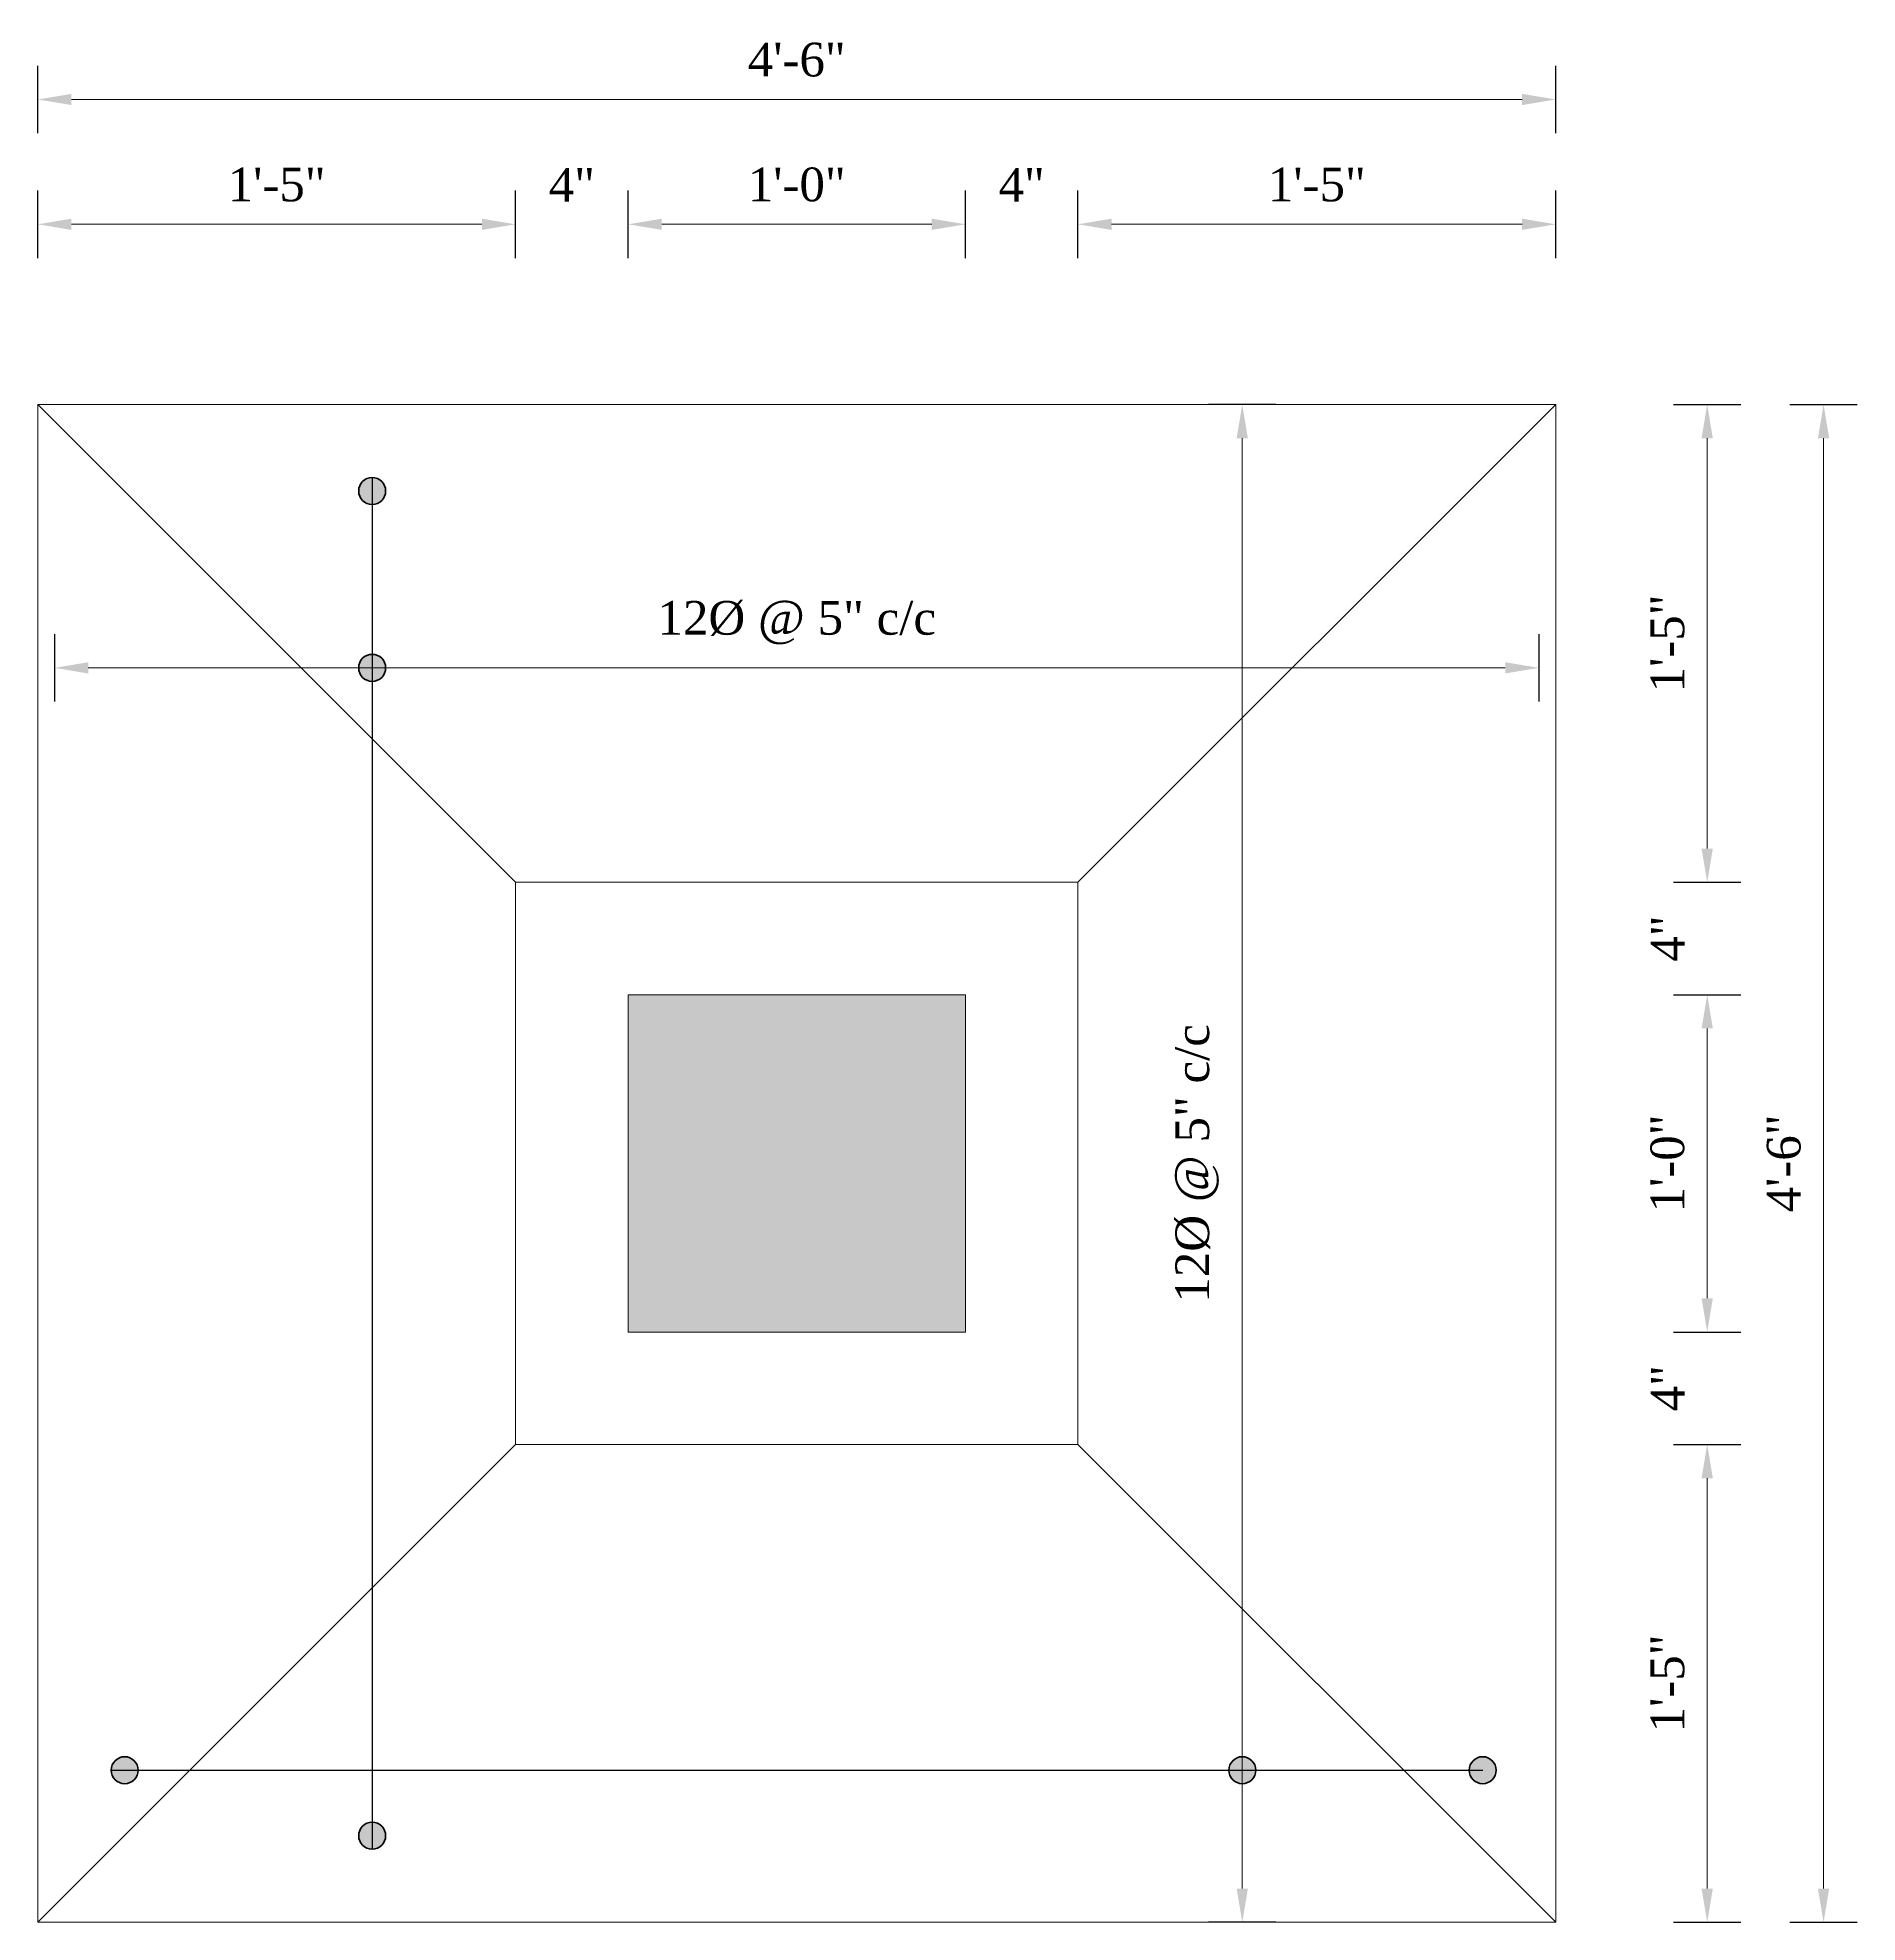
# Model space of a CAD drawing. Header units: feet. Extents: x 28652 to 66086, y -6769 to -640.
# Drawn here: x 53446.1 to 53510.9, y -1037.7 to -970.7 of the extents above; entities that cross this region are included whole.
import ezdxf

# ---------------------------------------------------------------- set-up
doc = ezdxf.new("R2010")
doc.units = ezdxf.units.FT
doc.header["$LTSCALE"] = 50
doc.header["$MEASUREMENT"] = 0
doc.header["$PDMODE"] = 34
for name, color, linetype, lineweight in [('IES_WR_Dimension', 7, 'Continuous', 15), ('IES_WR_Hatch ANSI31', 8, 'Continuous', 15), ('IES_WR_Rebar Concrete Line', 2, 'Continuous', 15), ('IES_WR_Rebar-Main', 1, 'Continuous', 30), ('Reinforcement', 1, 'Continuous', 40)]:
    doc.layers.add(name, color=color, linetype=linetype, lineweight=lineweight)
doc.styles.add('arial', font='times.ttf')
doc.dimstyles.new('SECS', dxfattribs={"dimtxt": 0.06, "dimasz": 0.06, "dimexe": 0.06, "dimexo": 0, "dimgap": 0.04, "dimtad": 1, "dimdec": 0, "dimzin": 3, "dimdsep": 46, "dimlunit": 4, "dimtxsty": 'arial', "dimcen": 1.25, "dimclrd": 256, "dimclrt": 3, "dimadec": 0, "dimazin": 0, "dimtfac": 1, "dimtdec": 0, "dimtix": 1, "dimtofl": 0, "dimtmove": 2, "dimatfit": 1, "dimfxl": 0.06, "dimfxlon": 1, "dimtolj": 1, "dimtzin": 0, "dimlwd": -1, "dimarcsym": 0})

# ---------------------------------------------------------------- blocks, each defined once
blk = doc.blocks.new('REBAR CUT')
at = {"layer": 'Reinforcement'}
blk.add_circle((0, 0), 0.024, dxfattribs=at)
blk = doc.blocks.new('bar towaeds viewer')
at = {"layer": 'Reinforcement'}
h = blk.add_hatch(color=256, dxfattribs=at)
h.dxf.hatch_style = 1
h.paths.add_polyline_path([(0.024, 0, 0.414214), (0, 0.024), (0, -0.024, 0.414214)])
h.paths.add_polyline_path([(0, 0.024, 0.414214), (-0.024, 0, 0.414214), (0, -0.024)])
blk.add_circle((0, 0), 0.024, dxfattribs=at)
blk = doc.blocks.new('*D1135')
at = {"layer": 'Defpoints', "color": 0}
for p in [(53463.14, -977.335), (53446.14, -983.745), (53463.14, -1000.745)]:
    blk.add_point(p, dxfattribs=at)
at = {"layer": 'IES_WR_Dimension', "color": 0, "lineweight": -2}
for p, q in [((53446.14, -978.535), (53446.14, -976.135)), ((53463.14, -978.535), (53463.14, -976.135))]:
    blk.add_line(p, q, dxfattribs=at)
at = {"layer": 'IES_WR_Dimension'}
blk.add_line((53447.34, -977.335), (53461.94, -977.335), dxfattribs=at)
for points in [[(53447.34, -977.135), (53447.34, -977.535), (53446.14, -977.335)], [(53461.94, -977.135), (53461.94, -977.535), (53463.14, -977.335)]]:
    blk.add_solid(points, dxfattribs=at)
at = {"layer": 'IES_WR_Dimension', "color": 3, "insert": (53454.64, -975.925), "char_height": 1.2, "attachment_point": 5, "style": 'arial'}
blk.add_mtext('\\A1;1\'-5"', dxfattribs=at)
blk = doc.blocks.new('*D1137')
at = {"layer": 'Defpoints', "color": 0}
for p in [(53467.14, -977.335), (53463.14, -1000.745), (53467.14, -1004.745)]:
    blk.add_point(p, dxfattribs=at)
at = {"layer": 'IES_WR_Dimension', "color": 0, "lineweight": -2}
for p, q in [((53463.14, -978.535), (53463.14, -976.135)), ((53467.14, -978.535), (53467.14, -976.135))]:
    blk.add_line(p, q, dxfattribs=at)
at = {"layer": 'IES_WR_Dimension'}
for p, q in [((53461.94, -977.335), (53460.74, -977.335)), ((53468.34, -977.335), (53469.54, -977.335))]:
    blk.add_line(p, q, dxfattribs=at)
for points in [[(53461.94, -977.135), (53461.94, -977.535), (53463.14, -977.335)], [(53468.34, -977.135), (53468.34, -977.535), (53467.14, -977.335)]]:
    blk.add_solid(points, dxfattribs=at)
at = {"layer": 'IES_WR_Dimension', "color": 3, "insert": (53465.14, -975.935), "char_height": 1.2, "attachment_point": 5, "style": 'arial'}
blk.add_mtext('\\A1;4"', dxfattribs=at)
blk = doc.blocks.new('*D1139')
at = {"layer": 'Defpoints', "color": 0}
for p in [(53479.14, -977.335), (53467.14, -1004.745), (53479.14, -1004.745)]:
    blk.add_point(p, dxfattribs=at)
at = {"layer": 'IES_WR_Dimension', "color": 0, "lineweight": -2}
for p, q in [((53467.14, -978.535), (53467.14, -976.135)), ((53479.14, -978.535), (53479.14, -976.135))]:
    blk.add_line(p, q, dxfattribs=at)
at = {"layer": 'IES_WR_Dimension'}
blk.add_line((53468.34, -977.335), (53477.94, -977.335), dxfattribs=at)
for points in [[(53468.34, -977.135), (53468.34, -977.535), (53467.14, -977.335)], [(53477.94, -977.135), (53477.94, -977.535), (53479.14, -977.335)]]:
    blk.add_solid(points, dxfattribs=at)
at = {"layer": 'IES_WR_Dimension', "color": 3, "insert": (53473.14, -975.925), "char_height": 1.2, "attachment_point": 5, "style": 'arial'}
blk.add_mtext('\\A1;1\'-0"', dxfattribs=at)
blk = doc.blocks.new('*D1141')
at = {"layer": 'Defpoints', "color": 0}
for p in [(53483.14, -977.335), (53483.14, -1000.745), (53479.14, -1004.745)]:
    blk.add_point(p, dxfattribs=at)
at = {"layer": 'IES_WR_Dimension', "color": 0, "lineweight": -2}
for p, q in [((53479.14, -978.535), (53479.14, -976.135)), ((53483.14, -978.535), (53483.14, -976.135))]:
    blk.add_line(p, q, dxfattribs=at)
at = {"layer": 'IES_WR_Dimension'}
for p, q in [((53477.94, -977.335), (53476.74, -977.335)), ((53484.34, -977.335), (53485.54, -977.335))]:
    blk.add_line(p, q, dxfattribs=at)
for points in [[(53477.94, -977.135), (53477.94, -977.535), (53479.14, -977.335)], [(53484.34, -977.135), (53484.34, -977.535), (53483.14, -977.335)]]:
    blk.add_solid(points, dxfattribs=at)
at = {"layer": 'IES_WR_Dimension', "color": 3, "insert": (53481.14, -975.935), "char_height": 1.2, "attachment_point": 5, "style": 'arial'}
blk.add_mtext('\\A1;4"', dxfattribs=at)
blk = doc.blocks.new('*D1143')
at = {"layer": 'Defpoints', "color": 0}
for p in [(53500.14, -977.335), (53500.14, -983.745), (53483.14, -1000.745)]:
    blk.add_point(p, dxfattribs=at)
at = {"layer": 'IES_WR_Dimension', "color": 0, "lineweight": -2}
for p, q in [((53483.14, -978.535), (53483.14, -976.135)), ((53500.14, -978.535), (53500.14, -976.135))]:
    blk.add_line(p, q, dxfattribs=at)
at = {"layer": 'IES_WR_Dimension'}
blk.add_line((53484.34, -977.335), (53498.94, -977.335), dxfattribs=at)
for points in [[(53484.34, -977.135), (53484.34, -977.535), (53483.14, -977.335)], [(53498.94, -977.135), (53498.94, -977.535), (53500.14, -977.335)]]:
    blk.add_solid(points, dxfattribs=at)
at = {"layer": 'IES_WR_Dimension', "color": 3, "insert": (53491.64, -975.925), "char_height": 1.2, "attachment_point": 5, "style": 'arial'}
blk.add_mtext('\\A1;1\'-5"', dxfattribs=at)
blk = doc.blocks.new('*D1145')
at = {"layer": 'Defpoints', "color": 0}
for p in [(53500.14, -972.894), (53446.14, -983.745), (53500.14, -983.745)]:
    blk.add_point(p, dxfattribs=at)
at = {"layer": 'IES_WR_Dimension', "color": 0, "lineweight": -2}
for p, q in [((53446.14, -974.094), (53446.14, -971.694)), ((53500.14, -974.094), (53500.14, -971.694))]:
    blk.add_line(p, q, dxfattribs=at)
at = {"layer": 'IES_WR_Dimension'}
blk.add_line((53447.34, -972.894), (53498.94, -972.894), dxfattribs=at)
for points in [[(53447.34, -972.694), (53447.34, -973.094), (53446.14, -972.894)], [(53498.94, -972.694), (53498.94, -973.094), (53500.14, -972.894)]]:
    blk.add_solid(points, dxfattribs=at)
at = {"layer": 'IES_WR_Dimension', "color": 3, "insert": (53473.14, -971.483), "char_height": 1.2, "attachment_point": 5, "style": 'arial'}
blk.add_mtext('\\A1;4\'-6"', dxfattribs=at)
blk = doc.blocks.new('*D1147')
at = {"layer": 'Defpoints', "color": 0}
for p in [(53483.14, -1020.745), (53505.526, -1020.745), (53500.14, -1037.745)]:
    blk.add_point(p, dxfattribs=at)
at = {"layer": 'IES_WR_Dimension', "color": 0, "lineweight": -2}
for p, q in [((53504.326, -1020.745), (53506.726, -1020.745)), ((53504.326, -1037.745), (53506.726, -1037.745))]:
    blk.add_line(p, q, dxfattribs=at)
at = {"layer": 'IES_WR_Dimension'}
blk.add_line((53505.526, -1036.545), (53505.526, -1021.945), dxfattribs=at)
for points in [[(53505.326, -1021.945), (53505.726, -1021.945), (53505.526, -1020.745)], [(53505.326, -1036.545), (53505.726, -1036.545), (53505.526, -1037.745)]]:
    blk.add_solid(points, dxfattribs=at)
at = {"layer": 'IES_WR_Dimension', "color": 3, "insert": (53504.116, -1029.245), "char_height": 1.2, "attachment_point": 5, "rotation": 90, "style": 'arial'}
blk.add_mtext('\\A1;1\'-5"', dxfattribs=at)
blk = doc.blocks.new('*D1149')
at = {"layer": 'Defpoints', "color": 0}
for p in [(53479.14, -1016.745), (53505.526, -1016.745), (53483.14, -1020.745)]:
    blk.add_point(p, dxfattribs=at)
at = {"layer": 'IES_WR_Dimension'}
for p, q in [((53505.526, -1015.545), (53505.526, -1014.345)), ((53505.526, -1021.945), (53505.526, -1023.145))]:
    blk.add_line(p, q, dxfattribs=at)
at = {"layer": 'IES_WR_Dimension', "color": 0, "lineweight": -2}
for p, q in [((53504.326, -1016.745), (53506.726, -1016.745)), ((53504.326, -1020.745), (53506.726, -1020.745))]:
    blk.add_line(p, q, dxfattribs=at)
at = {"layer": 'IES_WR_Dimension'}
for points in [[(53505.326, -1015.545), (53505.726, -1015.545), (53505.526, -1016.745)], [(53505.326, -1021.945), (53505.726, -1021.945), (53505.526, -1020.745)]]:
    blk.add_solid(points, dxfattribs=at)
at = {"layer": 'IES_WR_Dimension', "color": 3, "insert": (53504.126, -1018.745), "char_height": 1.2, "attachment_point": 5, "rotation": 90, "style": 'arial'}
blk.add_mtext('\\A1;4"', dxfattribs=at)
blk = doc.blocks.new('*D1151')
at = {"layer": 'Defpoints', "color": 0}
for p in [(53479.14, -1004.745), (53505.526, -1004.745), (53479.14, -1016.745)]:
    blk.add_point(p, dxfattribs=at)
at = {"layer": 'IES_WR_Dimension', "color": 0, "lineweight": -2}
for p, q in [((53504.326, -1004.745), (53506.726, -1004.745)), ((53504.326, -1016.745), (53506.726, -1016.745))]:
    blk.add_line(p, q, dxfattribs=at)
at = {"layer": 'IES_WR_Dimension'}
blk.add_line((53505.526, -1015.545), (53505.526, -1005.945), dxfattribs=at)
for points in [[(53505.326, -1005.945), (53505.726, -1005.945), (53505.526, -1004.745)], [(53505.326, -1015.545), (53505.726, -1015.545), (53505.526, -1016.745)]]:
    blk.add_solid(points, dxfattribs=at)
at = {"layer": 'IES_WR_Dimension', "color": 3, "insert": (53504.116, -1010.745), "char_height": 1.2, "attachment_point": 5, "rotation": 90, "style": 'arial'}
blk.add_mtext('\\A1;1\'-0"', dxfattribs=at)
blk = doc.blocks.new('*D1153')
at = {"layer": 'Defpoints', "color": 0}
for p in [(53483.14, -1000.745), (53505.526, -1000.745), (53479.14, -1004.745)]:
    blk.add_point(p, dxfattribs=at)
at = {"layer": 'IES_WR_Dimension'}
for p, q in [((53505.526, -999.545), (53505.526, -998.345)), ((53505.526, -1005.945), (53505.526, -1007.145))]:
    blk.add_line(p, q, dxfattribs=at)
at = {"layer": 'IES_WR_Dimension', "color": 0, "lineweight": -2}
for p, q in [((53504.326, -1000.745), (53506.726, -1000.745)), ((53504.326, -1004.745), (53506.726, -1004.745))]:
    blk.add_line(p, q, dxfattribs=at)
at = {"layer": 'IES_WR_Dimension'}
for points in [[(53505.326, -999.545), (53505.726, -999.545), (53505.526, -1000.745)], [(53505.326, -1005.945), (53505.726, -1005.945), (53505.526, -1004.745)]]:
    blk.add_solid(points, dxfattribs=at)
at = {"layer": 'IES_WR_Dimension', "color": 3, "insert": (53504.126, -1002.745), "char_height": 1.2, "attachment_point": 5, "rotation": 90, "style": 'arial'}
blk.add_mtext('\\A1;4"', dxfattribs=at)
blk = doc.blocks.new('*D1155')
at = {"layer": 'Defpoints', "color": 0}
for p in [(53500.14, -983.745), (53505.526, -983.745), (53483.14, -1000.745)]:
    blk.add_point(p, dxfattribs=at)
at = {"layer": 'IES_WR_Dimension', "color": 0, "lineweight": -2}
for p, q in [((53504.326, -983.745), (53506.726, -983.745)), ((53504.326, -1000.745), (53506.726, -1000.745))]:
    blk.add_line(p, q, dxfattribs=at)
at = {"layer": 'IES_WR_Dimension'}
blk.add_line((53505.526, -999.545), (53505.526, -984.945), dxfattribs=at)
for points in [[(53505.326, -984.945), (53505.726, -984.945), (53505.526, -983.745)], [(53505.326, -999.545), (53505.726, -999.545), (53505.526, -1000.745)]]:
    blk.add_solid(points, dxfattribs=at)
at = {"layer": 'IES_WR_Dimension', "color": 3, "insert": (53504.116, -992.245), "char_height": 1.2, "attachment_point": 5, "rotation": 90, "style": 'arial'}
blk.add_mtext('\\A1;1\'-5"', dxfattribs=at)
blk = doc.blocks.new('*D1157')
at = {"layer": 'Defpoints', "color": 0}
for p in [(53446.74, -984.345), (53499.54, -984.345), (53499.54, -993.115)]:
    blk.add_point(p, dxfattribs=at)
at = {"layer": 'IES_WR_Dimension', "color": 0, "lineweight": -2}
for p, q in [((53446.74, -991.915), (53446.74, -994.315)), ((53499.54, -991.915), (53499.54, -994.315))]:
    blk.add_line(p, q, dxfattribs=at)
at = {"layer": 'IES_WR_Dimension'}
blk.add_line((53447.94, -993.115), (53498.34, -993.115), dxfattribs=at)
for points in [[(53447.94, -992.915), (53447.94, -993.315), (53446.74, -993.115)], [(53498.34, -992.915), (53498.34, -993.315), (53499.54, -993.115)]]:
    blk.add_solid(points, dxfattribs=at)
at = {"layer": 'IES_WR_Dimension', "color": 3, "insert": (53473.14, -991.509), "char_height": 1.2, "attachment_point": 5, "style": 'arial'}
blk.add_mtext('\\A1;12%%C @ 5" c/c', dxfattribs=at)
blk = doc.blocks.new('*D1159')
at = {"layer": 'Defpoints', "color": 0}
for p in [(53488.987, -983.745), (53500.14, -983.745), (53500.14, -1037.745)]:
    blk.add_point(p, dxfattribs=at)
at = {"layer": 'IES_WR_Dimension', "color": 0, "lineweight": -2}
for p, q in [((53490.187, -983.745), (53487.787, -983.745)), ((53490.187, -1037.745), (53487.787, -1037.745))]:
    blk.add_line(p, q, dxfattribs=at)
at = {"layer": 'IES_WR_Dimension'}
blk.add_line((53488.987, -1036.545), (53488.987, -984.945), dxfattribs=at)
for points in [[(53488.787, -984.945), (53489.187, -984.945), (53488.987, -983.745)], [(53488.787, -1036.545), (53489.187, -1036.545), (53488.987, -1037.745)]]:
    blk.add_solid(points, dxfattribs=at)
at = {"layer": 'IES_WR_Dimension', "color": 3, "insert": (53487.381, -1010.745), "char_height": 1.2, "attachment_point": 5, "rotation": 90, "style": 'arial'}
blk.add_mtext('\\A1;12%%C @ 5" c/c', dxfattribs=at)
blk = doc.blocks.new('*D1161')
at = {"layer": 'Defpoints', "color": 0}
for p in [(53500.14, -983.745), (53509.665, -983.745), (53500.14, -1037.745)]:
    blk.add_point(p, dxfattribs=at)
at = {"layer": 'IES_WR_Dimension', "color": 0, "lineweight": -2}
for p, q in [((53508.465, -983.745), (53510.865, -983.745)), ((53508.465, -1037.745), (53510.865, -1037.745))]:
    blk.add_line(p, q, dxfattribs=at)
at = {"layer": 'IES_WR_Dimension'}
blk.add_line((53509.665, -1036.545), (53509.665, -984.945), dxfattribs=at)
for points in [[(53509.465, -984.945), (53509.865, -984.945), (53509.665, -983.745)], [(53509.465, -1036.545), (53509.865, -1036.545), (53509.665, -1037.745)]]:
    blk.add_solid(points, dxfattribs=at)
at = {"layer": 'IES_WR_Dimension', "color": 3, "insert": (53508.254, -1010.745), "char_height": 1.2, "attachment_point": 5, "rotation": 90, "style": 'arial'}
blk.add_mtext('\\A1;4\'-6"', dxfattribs=at)

msp = doc.modelspace()

# ---------------------------------------------------------------- hatches: boundary and pattern name
at = {"layer": 'IES_WR_Hatch ANSI31'}
h = msp.add_hatch(color=256, dxfattribs=at)
h.dxf.hatch_style = 1
h.paths.add_polyline_path([(53467.14, -1004.745), (53467.14, -1016.745), (53479.14, -1016.745), (53479.14, -1004.745)])

# ---------------------------------------------------------------- linework, layer by layer
at = {"layer": 'IES_WR_Rebar Concrete Line'}
for points in [[(53446.14, -983.745), (53500.14, -983.745), (53500.14, -1037.745), (53446.14, -1037.745)], [(53463.14, -1000.745), (53483.14, -1000.745), (53483.14, -1020.745), (53463.14, -1020.745)], [(53467.14, -1004.745), (53479.14, -1004.745), (53479.14, -1016.745), (53467.14, -1016.745)]]:
    msp.add_lwpolyline(points, close=True, dxfattribs=at)
for points in [[(53463.14, -1000.745), (53446.14, -983.745)], [(53483.14, -1000.745), (53500.14, -983.745)], [(53463.14, -1020.745), (53446.14, -1037.745)], [(53483.14, -1020.745), (53500.14, -1037.745)]]:
    msp.add_lwpolyline(points, dxfattribs=at)
at = {"layer": 'IES_WR_Rebar-Main'}
for points in [[(53458.037, -986.345), (53458.037, -1035.145)], [(53448.74, -1032.334), (53497.54, -1032.334)]]:
    msp.add_lwpolyline(points, dxfattribs=at)

# ---------------------------------------------------------------- block references
at = {"xscale": 20, "yscale": 20, "zscale": 20}
for name, p in [('bar towaeds viewer', (53458.037, -986.825)), ('bar towaeds viewer', (53458.037, -993.115)), ('REBAR CUT', (53449.233, -1032.334)), ('bar towaeds viewer', (53449.233, -1032.334)), ('bar towaeds viewer', (53488.987, -1032.334)), ('bar towaeds viewer', (53497.54, -1032.334)), ('REBAR CUT', (53458.037, -1034.665)), ('bar towaeds viewer', (53458.037, -1034.665))]:
    msp.add_blockref(name, p, dxfattribs=at)

# ---------------------------------------------------------------- dimensions: what is measured, and where the dimension line sits
at = {"layer": 'IES_WR_Dimension'}
for base, p1, p2, picture, middle in [((53500.14, -972.894), (53446.14, -983.745), (53500.14, -983.745), '*D1145', (53473.14, -971.483)), ((53463.14, -977.335), (53446.14, -983.745), (53463.14, -1000.745), '*D1135', (53454.64, -975.925)), ((53467.14, -977.335), (53463.14, -1000.745), (53467.14, -1004.745), '*D1137', (53465.14, -975.935)), ((53479.14, -977.335), (53467.14, -1004.745), (53479.14, -1004.745), '*D1139', (53473.14, -975.925)), ((53483.14, -977.335), (53479.14, -1004.745), (53483.14, -1000.745), '*D1141', (53481.14, -975.935)), ((53500.14, -977.335), (53483.14, -1000.745), (53500.14, -983.745), '*D1143', (53491.64, -975.925))]:
    dim = msp.add_linear_dim(base=base, p1=p1, p2=p2, dimstyle='SECS', override={"dimscale": 0, "dimtix": 1, "dimtofl": 0, "dimtmove": 2, "dimatfit": 1}, dxfattribs=at)
    dim.commit()
    dim.dimension.update_dxf_attribs({"geometry": picture, "text_midpoint": middle})
for base, p1, p2, picture, middle in [((53505.526, -983.745), (53483.14, -1000.745), (53500.14, -983.745), '*D1155', (53504.116, -992.245)), ((53509.665, -983.745), (53500.14, -1037.745), (53500.14, -983.745), '*D1161', (53508.254, -1010.745)), ((53505.526, -1000.745), (53479.14, -1004.745), (53483.14, -1000.745), '*D1153', (53504.126, -1002.745)), ((53505.526, -1004.745), (53479.14, -1016.745), (53479.14, -1004.745), '*D1151', (53504.116, -1010.745)), ((53505.526, -1016.745), (53483.14, -1020.745), (53479.14, -1016.745), '*D1149', (53504.126, -1018.745)), ((53505.526, -1020.745), (53500.14, -1037.745), (53483.14, -1020.745), '*D1147', (53504.116, -1029.245))]:
    dim = msp.add_linear_dim(base=base, p1=p1, p2=p2, angle=90, dimstyle='SECS', override={"dimscale": 0, "dimtix": 1, "dimtofl": 0, "dimtmove": 2, "dimatfit": 1}, dxfattribs=at)
    dim.commit()
    dim.dimension.update_dxf_attribs({"geometry": picture, "text_midpoint": middle})
dim = msp.add_linear_dim(base=(53488.987, -983.745), p1=(53500.14, -1037.745), p2=(53500.14, -983.745), angle=90, text='12%%C @ 5" c/c', dimstyle='SECS', override={"dimscale": 0, "dimtix": 1, "dimtofl": 0, "dimtmove": 2, "dimatfit": 1}, dxfattribs=at)
dim.commit()
dim.dimension.update_dxf_attribs({"geometry": '*D1159', "text_midpoint": (53487.381, -1010.745)})
dim = msp.add_linear_dim(base=(53499.54, -993.115), p1=(53446.74, -984.345), p2=(53499.54, -984.345), text='12%%C @ 5" c/c', dimstyle='SECS', override={"dimscale": 0, "dimtix": 1, "dimtofl": 0, "dimtmove": 2, "dimatfit": 1}, dxfattribs=at)
dim.commit()
dim.dimension.update_dxf_attribs({"geometry": '*D1157', "text_midpoint": (53473.14, -991.509)})

doc.saveas('drawing.dxf')
